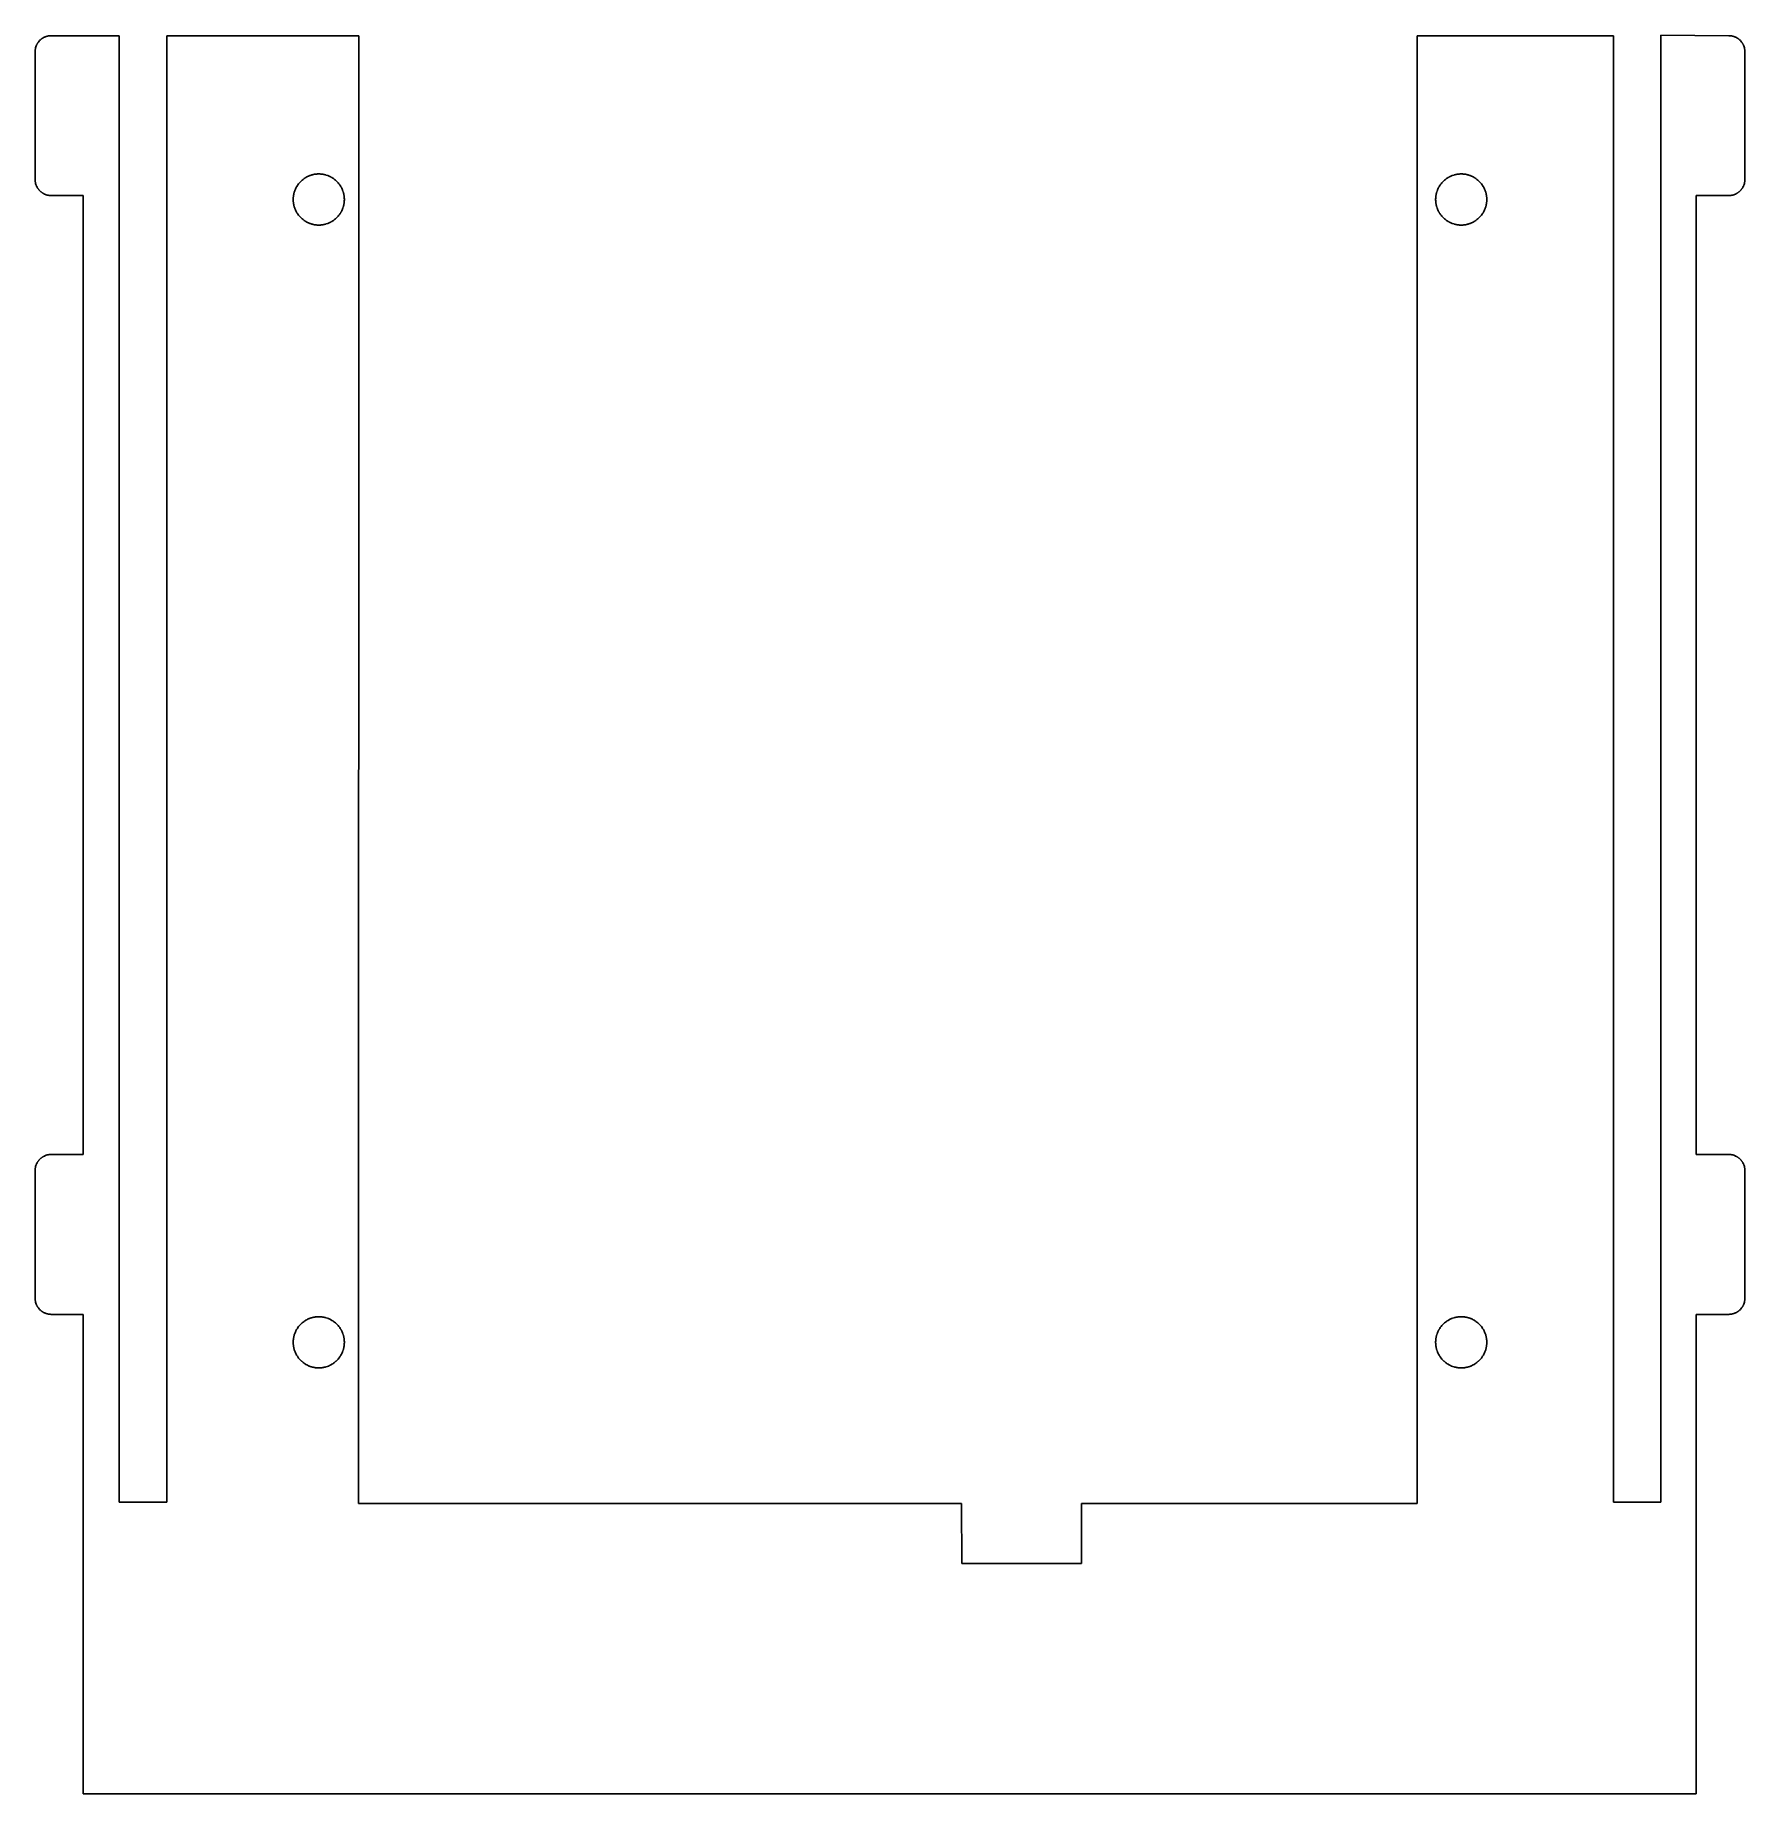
# Model space of a CAD drawing. Header units: metres. Extents: x -3 to 104, y 0 to 110.
import ezdxf

# ---------------------------------------------------------------- set-up
doc = ezdxf.new("R2010")
doc.units = ezdxf.units.M

msp = doc.modelspace()

# ---------------------------------------------------------------- linework, layer by layer
for p, q in [((103, 110), (98.75, 110.032)), ((98.75, 110.032), (98.75, 18.25)), ((-2.99902, 109.035), (-3, 109.018)), ((-3, 109.018), (-3, 100.982)), ((-2.99805, 109.069), (-2.99902, 109.053)), ((-2.99902, 109.053), (-2.99902, 109.035)), ((-2.99023, 109.14), (-2.99805, 109.069)), ((-2.9873, 109.156), (-2.99023, 109.14)), ((-2.98438, 109.174), (-2.9873, 109.156)), ((-2.98145, 109.19), (-2.98438, 109.174)), ((-2.97852, 109.208), (-2.98145, 109.19)), ((-2.97461, 109.225), (-2.97852, 109.208)), ((-2.9707, 109.242), (-2.97461, 109.225)), ((-2.95117, 109.309), (-2.9707, 109.242)), ((-2.93359, 109.358), (-2.95117, 109.309)), ((-2.92676, 109.375), (-2.93359, 109.358)), ((-2.9209, 109.391), (-2.92676, 109.375)), ((-2.91309, 109.406), (-2.9209, 109.391)), ((-2.90625, 109.423), (-2.91309, 109.406)), ((-2.88281, 109.47), (-2.90625, 109.423)), ((-2.875, 109.484), (-2.88281, 109.47)), ((-2.86621, 109.5), (-2.875, 109.484)), ((-2.85742, 109.515), (-2.86621, 109.5)), ((-2.84766, 109.53), (-2.85742, 109.515)), ((-2.83887, 109.545), (-2.84766, 109.53)), ((-2.8291, 109.56), (-2.83887, 109.545)), ((-2.81934, 109.573), (-2.8291, 109.56)), ((-2.80859, 109.588), (-2.81934, 109.573)), ((-2.79883, 109.602), (-2.80859, 109.588)), ((-2.77734, 109.629), (-2.79883, 109.602)), ((-2.76562, 109.643), (-2.77734, 109.629)), ((-2.75488, 109.656), (-2.76562, 109.643)), ((-2.71973, 109.694), (-2.75488, 109.656)), ((-2.69434, 109.72), (-2.71973, 109.694)), ((-2.65625, 109.755), (-2.69434, 109.72)), ((-2.64258, 109.766), (-2.65625, 109.755)), ((-2.62891, 109.777), (-2.64258, 109.766)), ((-2.60156, 109.799), (-2.62891, 109.777)), ((-2.58789, 109.809), (-2.60156, 109.799)), ((-2.57324, 109.819), (-2.58789, 109.809)), ((-2.55957, 109.829), (-2.57324, 109.819)), ((-2.54492, 109.839), (-2.55957, 109.829)), ((-2.53027, 109.848), (-2.54492, 109.839)), ((-2.51465, 109.857), (-2.53027, 109.848)), ((-2.5, 109.866), (-2.51465, 109.857)), ((-2.48438, 109.875), (-2.5, 109.866)), ((-2.46973, 109.883), (-2.48438, 109.875)), ((-2.42285, 109.906), (-2.46973, 109.883)), ((-2.40625, 109.913), (-2.42285, 109.906)), ((-2.39062, 109.921), (-2.40625, 109.913)), ((-2.375, 109.927), (-2.39062, 109.921)), ((-2.3584, 109.934), (-2.375, 109.927)), ((-2.30859, 109.951), (-2.3584, 109.934)), ((-2.24219, 109.971), (-2.30859, 109.951)), ((-2.22461, 109.975), (-2.24219, 109.971)), ((-2.20801, 109.979), (-2.22461, 109.975)), ((-2.19043, 109.981), (-2.20801, 109.979)), ((-2.17383, 109.984), (-2.19043, 109.981)), ((-2.15625, 109.987), (-2.17383, 109.984)), ((-2.13965, 109.99), (-2.15625, 109.987)), ((-2.06934, 109.998), (-2.13965, 109.99)), ((-2.05273, 109.999), (-2.06934, 109.998)), ((-2.03516, 109.999), (-2.05273, 109.999)), ((-2.01758, 110), (-2.03516, 109.999)), ((2.25, 110), (-2.01758, 110)), ((2.25, 18.25), (2.25, 110)), ((17.25, 110), (5.25, 110)), ((5.25, 110), (5.25, 18.25)), ((17.2354, 18.168), (17.25, 110)), ((83.5, 110), (83.4854, 18.168)), ((95.7842, 110), (83.5, 110)), ((95.7842, 18.25), (95.7842, 110)), ((103.018, 110), (103, 110)), ((103.035, 109.999), (103.018, 110)), ((103.053, 109.999), (103.035, 109.999)), ((103.069, 109.998), (103.053, 109.999)), ((103.14, 109.99), (103.069, 109.998)), ((103.156, 109.987), (103.14, 109.99)), ((103.174, 109.984), (103.156, 109.987)), ((103.19, 109.981), (103.174, 109.984)), ((103.208, 109.979), (103.19, 109.981)), ((103.225, 109.975), (103.208, 109.979)), ((103.242, 109.971), (103.225, 109.975)), ((103.309, 109.951), (103.242, 109.971)), ((103.358, 109.934), (103.309, 109.951)), ((103.375, 109.927), (103.358, 109.934)), ((103.391, 109.921), (103.375, 109.927)), ((103.406, 109.913), (103.391, 109.921)), ((103.423, 109.906), (103.406, 109.913)), ((103.47, 109.883), (103.423, 109.906)), ((103.484, 109.875), (103.47, 109.883)), ((103.5, 109.866), (103.484, 109.875)), ((103.515, 109.857), (103.5, 109.866)), ((103.53, 109.848), (103.515, 109.857)), ((103.545, 109.839), (103.53, 109.848)), ((103.56, 109.829), (103.545, 109.839)), ((103.573, 109.819), (103.56, 109.829)), ((103.588, 109.809), (103.573, 109.819)), ((103.602, 109.799), (103.588, 109.809)), ((103.629, 109.777), (103.602, 109.799)), ((103.643, 109.766), (103.629, 109.777)), ((103.656, 109.755), (103.643, 109.766)), ((103.694, 109.72), (103.656, 109.755)), ((103.72, 109.694), (103.694, 109.72)), ((103.755, 109.656), (103.72, 109.694)), ((103.766, 109.643), (103.755, 109.656)), ((103.777, 109.629), (103.766, 109.643)), ((103.799, 109.602), (103.777, 109.629)), ((103.809, 109.588), (103.799, 109.602)), ((103.819, 109.573), (103.809, 109.588)), ((103.829, 109.56), (103.819, 109.573)), ((103.839, 109.545), (103.829, 109.56)), ((103.848, 109.53), (103.839, 109.545)), ((103.857, 109.515), (103.848, 109.53)), ((103.866, 109.5), (103.857, 109.515)), ((103.875, 109.484), (103.866, 109.5)), ((103.883, 109.47), (103.875, 109.484)), ((103.906, 109.423), (103.883, 109.47)), ((103.913, 109.406), (103.906, 109.423)), ((103.921, 109.391), (103.913, 109.406)), ((103.927, 109.375), (103.921, 109.391)), ((103.934, 109.358), (103.927, 109.375)), ((103.951, 109.309), (103.934, 109.358)), ((103.971, 109.242), (103.951, 109.309)), ((103.975, 109.225), (103.971, 109.242)), ((103.979, 109.208), (103.975, 109.225)), ((103.981, 109.19), (103.979, 109.208)), ((103.984, 109.174), (103.981, 109.19)), ((103.987, 109.156), (103.984, 109.174)), ((103.99, 109.14), (103.987, 109.156)), ((103.998, 109.069), (103.99, 109.14)), ((103.999, 109.053), (103.998, 109.069)), ((103.999, 109.035), (103.999, 109.053)), ((104, 109.018), (103.999, 109.035)), ((104, 100.982), (104, 109.018)), ((14.0996, 101.212), (14.1504, 101.233)), ((14.1504, 101.233), (14.1768, 101.244)), ((14.1768, 101.244), (14.2031, 101.254)), ((14.2031, 101.254), (14.2822, 101.28)), ((14.2822, 101.28), (14.3086, 101.288)), ((14.3086, 101.288), (14.3359, 101.296)), ((14.3359, 101.296), (14.3633, 101.303)), ((14.3633, 101.303), (14.3896, 101.309)), ((14.3896, 101.309), (14.417, 101.315)), ((14.417, 101.315), (14.4443, 101.32)), ((14.4443, 101.32), (14.4717, 101.326)), ((14.4717, 101.326), (14.5, 101.33)), ((14.5, 101.33), (14.5547, 101.338)), ((14.5547, 101.338), (14.583, 101.341)), ((14.583, 101.341), (14.6104, 101.344)), ((14.6104, 101.344), (14.6387, 101.346)), ((14.6387, 101.346), (14.666, 101.348)), ((14.666, 101.348), (14.7217, 101.35)), ((14.7217, 101.35), (14.7783, 101.35)), ((14.7783, 101.35), (14.834, 101.348)), ((14.834, 101.348), (14.8613, 101.346)), ((14.8613, 101.346), (14.8896, 101.344)), ((14.8896, 101.344), (14.917, 101.341)), ((14.917, 101.341), (14.9453, 101.338)), ((14.9453, 101.338), (15, 101.33)), ((15, 101.33), (15.0283, 101.326)), ((15.0283, 101.326), (15.0557, 101.32)), ((15.0557, 101.32), (15.083, 101.315)), ((15.083, 101.315), (15.1104, 101.309)), ((15.1104, 101.309), (15.1367, 101.303)), ((15.1367, 101.303), (15.1641, 101.296)), ((15.1641, 101.296), (15.1914, 101.288)), ((15.1914, 101.288), (15.2178, 101.28)), ((15.2178, 101.28), (15.2969, 101.254)), ((15.2969, 101.254), (15.3232, 101.244)), ((15.3232, 101.244), (15.3496, 101.233)), ((15.3496, 101.233), (15.4004, 101.212)), ((85.5996, 101.212), (85.6504, 101.233)), ((85.6504, 101.233), (85.6768, 101.244)), ((85.6768, 101.244), (85.7031, 101.254)), ((85.7031, 101.254), (85.7822, 101.28)), ((85.7822, 101.28), (85.8086, 101.288)), ((85.8086, 101.288), (85.8359, 101.296)), ((85.8359, 101.296), (85.8633, 101.303)), ((85.8633, 101.303), (85.8896, 101.309)), ((85.8896, 101.309), (85.917, 101.315)), ((85.917, 101.315), (85.9443, 101.32)), ((85.9443, 101.32), (85.9717, 101.326)), ((85.9717, 101.326), (86, 101.33)), ((86, 101.33), (86.0547, 101.338)), ((86.0547, 101.338), (86.083, 101.341)), ((86.083, 101.341), (86.1104, 101.344)), ((86.1104, 101.344), (86.1387, 101.346)), ((86.1387, 101.346), (86.166, 101.348)), ((86.166, 101.348), (86.2217, 101.35)), ((86.2217, 101.35), (86.2783, 101.35)), ((86.2783, 101.35), (86.334, 101.348)), ((86.334, 101.348), (86.3613, 101.346)), ((86.3613, 101.346), (86.3896, 101.344)), ((86.3896, 101.344), (86.417, 101.341)), ((86.417, 101.341), (86.4453, 101.338)), ((86.4453, 101.338), (86.5, 101.33)), ((86.5, 101.33), (86.5283, 101.326)), ((86.5283, 101.326), (86.5557, 101.32)), ((86.5557, 101.32), (86.583, 101.315)), ((86.583, 101.315), (86.6104, 101.309)), ((86.6104, 101.309), (86.6367, 101.303)), ((86.6367, 101.303), (86.6641, 101.296)), ((86.6641, 101.296), (86.6914, 101.288)), ((86.6914, 101.288), (86.7178, 101.28)), ((86.7178, 101.28), (86.7969, 101.254)), ((86.7969, 101.254), (86.8232, 101.244)), ((86.8232, 101.244), (86.8496, 101.233)), ((86.8496, 101.233), (86.9004, 101.212)), ((-3, 100.982), (-2.99902, 100.965)), ((-2.99902, 100.965), (-2.99902, 100.947)), ((-2.99902, 100.947), (-2.99805, 100.931)), ((-2.99805, 100.931), (-2.99023, 100.86)), ((-2.99023, 100.86), (-2.9873, 100.844)), ((-2.9873, 100.844), (-2.98438, 100.826)), ((-2.98438, 100.826), (-2.98145, 100.81)), ((-2.98145, 100.81), (-2.97852, 100.792)), ((-2.97852, 100.792), (-2.97461, 100.775)), ((-2.97461, 100.775), (-2.9707, 100.758)), ((-2.9707, 100.758), (-2.95117, 100.691)), ((-2.95117, 100.691), (-2.93359, 100.642)), ((-2.93359, 100.642), (-2.92676, 100.625)), ((-2.92676, 100.625), (-2.9209, 100.609)), ((-2.9209, 100.609), (-2.91309, 100.594)), ((-2.91309, 100.594), (-2.90625, 100.577)), ((-2.90625, 100.577), (-2.88281, 100.53)), ((-2.88281, 100.53), (-2.875, 100.516)), ((-2.875, 100.516), (-2.86621, 100.5)), ((-2.86621, 100.5), (-2.85742, 100.485)), ((-2.85742, 100.485), (-2.84766, 100.47)), ((-2.84766, 100.47), (-2.83887, 100.455)), ((-2.83887, 100.455), (-2.8291, 100.44)), ((-2.8291, 100.44), (-2.81934, 100.427)), ((-2.81934, 100.427), (-2.80859, 100.412)), ((-2.80859, 100.412), (-2.79883, 100.398)), ((-2.79883, 100.398), (-2.77734, 100.371)), ((-2.77734, 100.371), (-2.76562, 100.357)), ((-2.76562, 100.357), (-2.75488, 100.344)), ((-2.75488, 100.344), (-2.71973, 100.306)), ((-2.71973, 100.306), (-2.69434, 100.28)), ((-2.69434, 100.28), (-2.65625, 100.245)), ((-2.65625, 100.245), (-2.64258, 100.234)), ((-2.64258, 100.234), (-2.62891, 100.223)), ((-2.62891, 100.223), (-2.60156, 100.201)), ((-2.60156, 100.201), (-2.58789, 100.191)), ((-2.58789, 100.191), (-2.57324, 100.181)), ((-2.57324, 100.181), (-2.55957, 100.171)), ((-2.55957, 100.171), (-2.54492, 100.161)), ((-2.54492, 100.161), (-2.53027, 100.152)), ((-2.53027, 100.152), (-2.51465, 100.143)), ((-2.51465, 100.143), (-2.5, 100.134)), ((-2.5, 100.134), (-2.48438, 100.125)), ((13.1914, 100.11), (13.1973, 100.137)), ((13.1973, 100.137), (13.2041, 100.164)), ((13.2041, 100.164), (13.2119, 100.191)), ((13.2119, 100.191), (13.2197, 100.218)), ((13.2197, 100.218), (13.2461, 100.297)), ((13.2461, 100.297), (13.2559, 100.323)), ((13.2559, 100.323), (13.2666, 100.35)), ((13.2666, 100.35), (13.2881, 100.4)), ((13.2881, 100.4), (13.3115, 100.451)), ((13.3115, 100.451), (13.3242, 100.477)), ((13.3242, 100.477), (13.3369, 100.501)), ((13.3369, 100.501), (13.3643, 100.55)), ((13.3643, 100.55), (13.3789, 100.574)), ((13.3789, 100.574), (13.4082, 100.621)), ((13.4082, 100.621), (13.4395, 100.668)), ((13.4395, 100.668), (13.4893, 100.735)), ((13.4893, 100.735), (13.542, 100.8)), ((13.542, 100.8), (13.5605, 100.82)), ((13.5605, 100.82), (13.5801, 100.841)), ((13.5801, 100.841), (13.5986, 100.861)), ((13.5986, 100.861), (13.6182, 100.882)), ((13.6182, 100.882), (13.6387, 100.901)), ((13.6387, 100.901), (13.6592, 100.92)), ((13.6592, 100.92), (13.6797, 100.939)), ((13.6797, 100.939), (13.7002, 100.958)), ((13.7002, 100.958), (13.7646, 101.011)), ((13.7646, 101.011), (13.832, 101.061)), ((13.832, 101.061), (13.8789, 101.092)), ((13.8789, 101.092), (13.9258, 101.121)), ((13.9258, 101.121), (13.9502, 101.136)), ((13.9502, 101.136), (13.999, 101.163)), ((13.999, 101.163), (14.0234, 101.176)), ((14.0234, 101.176), (14.0488, 101.188)), ((14.0488, 101.188), (14.0996, 101.212)), ((15.4004, 101.212), (15.4512, 101.188)), ((15.4512, 101.188), (15.4766, 101.176)), ((15.4766, 101.176), (15.501, 101.163)), ((15.501, 101.163), (15.5498, 101.136)), ((15.5498, 101.136), (15.5742, 101.121)), ((15.5742, 101.121), (15.6211, 101.092)), ((15.6211, 101.092), (15.668, 101.061)), ((15.668, 101.061), (15.7354, 101.011)), ((15.7354, 101.011), (15.7998, 100.958)), ((15.7998, 100.958), (15.8203, 100.939)), ((15.8203, 100.939), (15.8408, 100.92)), ((15.8408, 100.92), (15.8613, 100.901)), ((15.8613, 100.901), (15.8818, 100.882)), ((15.8818, 100.882), (15.9014, 100.861)), ((15.9014, 100.861), (15.9199, 100.841)), ((15.9199, 100.841), (15.9395, 100.82)), ((15.9395, 100.82), (15.958, 100.8)), ((15.958, 100.8), (16.0107, 100.735)), ((16.0107, 100.735), (16.0605, 100.668)), ((16.0605, 100.668), (16.0918, 100.621)), ((16.0918, 100.621), (16.1211, 100.574)), ((16.1211, 100.574), (16.1357, 100.55)), ((16.1357, 100.55), (16.1631, 100.501)), ((16.1631, 100.501), (16.1758, 100.477)), ((16.1758, 100.477), (16.1885, 100.451)), ((16.1885, 100.451), (16.2119, 100.4)), ((16.2119, 100.4), (16.2334, 100.35)), ((16.2334, 100.35), (16.2441, 100.323)), ((16.2441, 100.323), (16.2539, 100.297)), ((16.2539, 100.297), (16.2803, 100.218)), ((16.2803, 100.218), (16.2881, 100.191)), ((16.2881, 100.191), (16.2959, 100.164)), ((16.2959, 100.164), (16.3027, 100.137)), ((16.3027, 100.137), (16.3086, 100.11)), ((84.6914, 100.11), (84.6973, 100.137)), ((84.6973, 100.137), (84.7041, 100.164)), ((84.7041, 100.164), (84.7119, 100.191)), ((84.7119, 100.191), (84.7197, 100.218)), ((84.7197, 100.218), (84.7461, 100.297)), ((84.7461, 100.297), (84.7559, 100.323)), ((84.7559, 100.323), (84.7666, 100.35)), ((84.7666, 100.35), (84.7881, 100.4)), ((84.7881, 100.4), (84.8115, 100.451)), ((84.8115, 100.451), (84.8242, 100.477)), ((84.8242, 100.477), (84.8369, 100.501)), ((84.8369, 100.501), (84.8643, 100.55)), ((84.8643, 100.55), (84.8789, 100.574)), ((84.8789, 100.574), (84.9082, 100.621)), ((84.9082, 100.621), (84.9395, 100.668)), ((84.9395, 100.668), (84.9893, 100.735)), ((84.9893, 100.735), (85.042, 100.8)), ((85.042, 100.8), (85.0605, 100.82)), ((85.0605, 100.82), (85.0801, 100.841)), ((85.0801, 100.841), (85.0986, 100.861)), ((85.0986, 100.861), (85.1182, 100.882)), ((85.1182, 100.882), (85.1387, 100.901)), ((85.1387, 100.901), (85.1592, 100.92)), ((85.1592, 100.92), (85.1797, 100.939)), ((85.1797, 100.939), (85.2002, 100.958)), ((85.2002, 100.958), (85.2646, 101.011)), ((85.2646, 101.011), (85.332, 101.061)), ((85.332, 101.061), (85.3789, 101.092)), ((85.3789, 101.092), (85.4258, 101.121)), ((85.4258, 101.121), (85.4502, 101.136)), ((85.4502, 101.136), (85.499, 101.163)), ((85.499, 101.163), (85.5234, 101.176)), ((85.5234, 101.176), (85.5488, 101.188)), ((85.5488, 101.188), (85.5996, 101.212)), ((86.9004, 101.212), (86.9512, 101.188)), ((86.9512, 101.188), (86.9766, 101.176)), ((86.9766, 101.176), (87.001, 101.163)), ((87.001, 101.163), (87.0498, 101.136)), ((87.0498, 101.136), (87.0742, 101.121)), ((87.0742, 101.121), (87.1211, 101.092)), ((87.1211, 101.092), (87.168, 101.061)), ((87.168, 101.061), (87.2354, 101.011)), ((87.2354, 101.011), (87.2998, 100.958)), ((87.2998, 100.958), (87.3203, 100.939)), ((87.3203, 100.939), (87.3408, 100.92)), ((87.3408, 100.92), (87.3613, 100.901)), ((87.3613, 100.901), (87.3818, 100.882)), ((87.3818, 100.882), (87.4014, 100.861)), ((87.4014, 100.861), (87.4199, 100.841)), ((87.4199, 100.841), (87.4395, 100.82)), ((87.4395, 100.82), (87.458, 100.8)), ((87.458, 100.8), (87.5107, 100.735)), ((87.5107, 100.735), (87.5605, 100.668)), ((87.5605, 100.668), (87.5918, 100.621)), ((87.5918, 100.621), (87.6211, 100.574)), ((87.6211, 100.574), (87.6357, 100.55)), ((87.6357, 100.55), (87.6631, 100.501)), ((87.6631, 100.501), (87.6758, 100.477)), ((87.6758, 100.477), (87.6885, 100.451)), ((87.6885, 100.451), (87.7119, 100.4)), ((87.7119, 100.4), (87.7334, 100.35)), ((87.7334, 100.35), (87.7441, 100.323)), ((87.7441, 100.323), (87.7539, 100.297)), ((87.7539, 100.297), (87.7803, 100.218)), ((87.7803, 100.218), (87.7881, 100.191)), ((87.7881, 100.191), (87.7959, 100.164)), ((87.7959, 100.164), (87.8027, 100.137)), ((87.8027, 100.137), (87.8086, 100.11)), ((103.484, 100.125), (103.5, 100.134)), ((103.5, 100.134), (103.515, 100.143)), ((103.515, 100.143), (103.53, 100.152)), ((103.53, 100.152), (103.545, 100.161)), ((103.545, 100.161), (103.56, 100.171)), ((103.56, 100.171), (103.573, 100.181)), ((103.573, 100.181), (103.588, 100.191)), ((103.588, 100.191), (103.602, 100.201)), ((103.602, 100.201), (103.629, 100.223)), ((103.629, 100.223), (103.643, 100.234)), ((103.643, 100.234), (103.656, 100.245)), ((103.656, 100.245), (103.694, 100.28)), ((103.694, 100.28), (103.72, 100.306)), ((103.72, 100.306), (103.755, 100.344)), ((103.755, 100.344), (103.766, 100.357)), ((103.766, 100.357), (103.777, 100.371)), ((103.777, 100.371), (103.799, 100.398)), ((103.799, 100.398), (103.809, 100.412)), ((103.809, 100.412), (103.819, 100.427)), ((103.819, 100.427), (103.829, 100.44)), ((103.829, 100.44), (103.839, 100.455)), ((103.839, 100.455), (103.848, 100.47)), ((103.848, 100.47), (103.857, 100.485)), ((103.857, 100.485), (103.866, 100.5)), ((103.866, 100.5), (103.875, 100.516)), ((103.875, 100.516), (103.883, 100.53)), ((103.883, 100.53), (103.906, 100.577)), ((103.906, 100.577), (103.913, 100.594)), ((103.913, 100.594), (103.921, 100.609)), ((103.921, 100.609), (103.927, 100.625)), ((103.927, 100.625), (103.934, 100.642)), ((103.934, 100.642), (103.951, 100.691)), ((103.951, 100.691), (103.971, 100.758)), ((103.971, 100.758), (103.975, 100.775)), ((103.975, 100.775), (103.979, 100.792)), ((103.979, 100.792), (103.981, 100.81)), ((103.981, 100.81), (103.984, 100.826)), ((103.984, 100.826), (103.987, 100.844)), ((103.987, 100.844), (103.99, 100.86)), ((103.99, 100.86), (103.998, 100.931)), ((103.998, 100.931), (103.999, 100.947)), ((103.999, 100.965), (104, 100.982)), ((103.999, 100.947), (103.999, 100.965)), ((-2.48438, 100.125), (-2.46973, 100.117)), ((-2.46973, 100.117), (-2.42285, 100.094)), ((-2.42285, 100.094), (-2.40625, 100.087)), ((-2.40625, 100.087), (-2.39062, 100.079)), ((-2.39062, 100.079), (-2.375, 100.073)), ((-2.375, 100.073), (-2.3584, 100.066)), ((-2.3584, 100.066), (-2.30859, 100.049)), ((-2.30859, 100.049), (-2.24219, 100.029)), ((-2.24219, 100.029), (-2.22461, 100.025)), ((-2.22461, 100.025), (-2.20801, 100.021)), ((-2.20801, 100.021), (-2.19043, 100.019)), ((-2.19043, 100.019), (-2.17383, 100.016)), ((-2.17383, 100.016), (-2.15625, 100.013)), ((-2.15625, 100.013), (-2.13965, 100.01)), ((-2.13965, 100.01), (-2.06934, 100.002)), ((-2.06934, 100.002), (-2.05273, 100.001)), ((-2.05273, 100.001), (-2.03516, 100.001)), ((-2.03516, 100.001), (-2.01758, 100)), ((-2.01758, 100), (0, 100)), ((0, 100), (0, 40)), ((13.1504, 99.7783), (13.1523, 99.834)), ((13.1504, 99.7217), (13.1504, 99.7783)), ((13.1523, 99.666), (13.1504, 99.7217)), ((13.1523, 99.834), (13.1543, 99.8613)), ((13.1543, 99.6387), (13.1523, 99.666)), ((13.1543, 99.8613), (13.1562, 99.8896)), ((13.1562, 99.6104), (13.1543, 99.6387)), ((13.1562, 99.8896), (13.1592, 99.917)), ((13.1592, 99.583), (13.1562, 99.6104)), ((13.1592, 99.917), (13.1621, 99.9453)), ((13.1621, 99.5547), (13.1592, 99.583)), ((13.1621, 99.9453), (13.1699, 100)), ((13.1699, 99.5), (13.1621, 99.5547)), ((13.1699, 100), (13.1738, 100.028)), ((13.1738, 99.4717), (13.1699, 99.5)), ((13.1738, 100.028), (13.1797, 100.056)), ((13.1797, 99.4443), (13.1738, 99.4717)), ((13.1797, 100.056), (13.1846, 100.083)), ((13.1846, 99.417), (13.1797, 99.4443)), ((13.1846, 100.083), (13.1914, 100.11)), ((13.1914, 99.3896), (13.1846, 99.417)), ((13.1973, 99.3633), (13.1914, 99.3896)), ((13.2041, 99.3359), (13.1973, 99.3633)), ((13.2119, 99.3086), (13.2041, 99.3359)), ((13.2197, 99.2822), (13.2119, 99.3086)), ((13.2461, 99.2031), (13.2197, 99.2822)), ((13.2559, 99.1768), (13.2461, 99.2031)), ((13.2666, 99.1504), (13.2559, 99.1768)), ((13.2881, 99.0996), (13.2666, 99.1504)), ((13.3115, 99.0488), (13.2881, 99.0996)), ((13.3242, 99.0234), (13.3115, 99.0488)), ((16.1885, 99.0488), (16.1758, 99.0234)), ((16.2119, 99.0996), (16.1885, 99.0488)), ((16.2334, 99.1504), (16.2119, 99.0996)), ((16.2441, 99.1768), (16.2334, 99.1504)), ((16.2539, 99.2031), (16.2441, 99.1768)), ((16.2803, 99.2822), (16.2539, 99.2031)), ((16.2881, 99.3086), (16.2803, 99.2822)), ((16.2959, 99.3359), (16.2881, 99.3086)), ((16.3027, 99.3633), (16.2959, 99.3359)), ((16.3086, 99.3896), (16.3027, 99.3633)), ((16.3086, 100.11), (16.3154, 100.083)), ((16.3154, 99.417), (16.3086, 99.3896)), ((16.3154, 100.083), (16.3203, 100.056)), ((16.3203, 99.4443), (16.3154, 99.417)), ((16.3203, 100.056), (16.3262, 100.028)), ((16.3262, 99.4717), (16.3203, 99.4443)), ((16.3262, 100.028), (16.3301, 100)), ((16.3301, 99.5), (16.3262, 99.4717)), ((16.3301, 100), (16.3379, 99.9453)), ((16.3379, 99.5547), (16.3301, 99.5)), ((16.3379, 99.9453), (16.3408, 99.917)), ((16.3408, 99.583), (16.3379, 99.5547)), ((16.3408, 99.917), (16.3438, 99.8896)), ((16.3438, 99.6104), (16.3408, 99.583)), ((16.3438, 99.8896), (16.3457, 99.8613)), ((16.3457, 99.6387), (16.3438, 99.6104)), ((16.3457, 99.8613), (16.3477, 99.834)), ((16.3477, 99.666), (16.3457, 99.6387)), ((16.3477, 99.834), (16.3496, 99.7783)), ((16.3496, 99.7217), (16.3477, 99.666)), ((16.3496, 99.7783), (16.3496, 99.7217)), ((84.6504, 99.7783), (84.6523, 99.834)), ((84.6504, 99.7217), (84.6504, 99.7783)), ((84.6523, 99.666), (84.6504, 99.7217)), ((84.6523, 99.834), (84.6543, 99.8613)), ((84.6543, 99.6387), (84.6523, 99.666)), ((84.6543, 99.8613), (84.6562, 99.8896)), ((84.6562, 99.6104), (84.6543, 99.6387)), ((84.6562, 99.8896), (84.6592, 99.917)), ((84.6592, 99.583), (84.6562, 99.6104)), ((84.6592, 99.917), (84.6621, 99.9453)), ((84.6621, 99.5547), (84.6592, 99.583)), ((84.6621, 99.9453), (84.6699, 100)), ((84.6699, 99.5), (84.6621, 99.5547)), ((84.6699, 100), (84.6738, 100.028)), ((84.6738, 99.4717), (84.6699, 99.5)), ((84.6738, 100.028), (84.6797, 100.056)), ((84.6797, 99.4443), (84.6738, 99.4717)), ((84.6797, 100.056), (84.6846, 100.083)), ((84.6846, 99.417), (84.6797, 99.4443)), ((84.6846, 100.083), (84.6914, 100.11)), ((84.6914, 99.3896), (84.6846, 99.417)), ((84.6973, 99.3633), (84.6914, 99.3896)), ((84.7041, 99.3359), (84.6973, 99.3633)), ((84.7119, 99.3086), (84.7041, 99.3359)), ((84.7197, 99.2822), (84.7119, 99.3086)), ((84.7461, 99.2031), (84.7197, 99.2822)), ((84.7559, 99.1768), (84.7461, 99.2031)), ((84.7666, 99.1504), (84.7559, 99.1768)), ((84.7881, 99.0996), (84.7666, 99.1504)), ((84.8115, 99.0488), (84.7881, 99.0996)), ((84.8242, 99.0234), (84.8115, 99.0488)), ((87.6885, 99.0488), (87.6758, 99.0234)), ((87.7119, 99.0996), (87.6885, 99.0488)), ((87.7334, 99.1504), (87.7119, 99.0996)), ((87.7441, 99.1768), (87.7334, 99.1504)), ((87.7539, 99.2031), (87.7441, 99.1768)), ((87.7803, 99.2822), (87.7539, 99.2031)), ((87.7881, 99.3086), (87.7803, 99.2822)), ((87.7959, 99.3359), (87.7881, 99.3086)), ((87.8027, 99.3633), (87.7959, 99.3359)), ((87.8086, 99.3896), (87.8027, 99.3633)), ((87.8086, 100.11), (87.8154, 100.083)), ((87.8154, 99.417), (87.8086, 99.3896)), ((87.8154, 100.083), (87.8203, 100.056)), ((87.8203, 99.4443), (87.8154, 99.417)), ((87.8203, 100.056), (87.8262, 100.028)), ((87.8262, 99.4717), (87.8203, 99.4443)), ((87.8262, 100.028), (87.8301, 100)), ((87.8301, 99.5), (87.8262, 99.4717)), ((87.8301, 100), (87.8379, 99.9453)), ((87.8379, 99.5547), (87.8301, 99.5)), ((87.8379, 99.9453), (87.8408, 99.917)), ((87.8408, 99.583), (87.8379, 99.5547)), ((87.8408, 99.917), (87.8438, 99.8896)), ((87.8438, 99.6104), (87.8408, 99.583)), ((87.8438, 99.8896), (87.8457, 99.8613)), ((87.8457, 99.6387), (87.8438, 99.6104)), ((87.8457, 99.8613), (87.8477, 99.834)), ((87.8477, 99.666), (87.8457, 99.6387)), ((87.8477, 99.834), (87.8496, 99.7783)), ((87.8496, 99.7217), (87.8477, 99.666)), ((87.8496, 99.7783), (87.8496, 99.7217)), ((100.95, 40), (100.95, 100)), ((100.95, 100), (103.018, 100)), ((103.018, 100), (103.035, 100.001)), ((103.035, 100.001), (103.053, 100.001)), ((103.053, 100.001), (103.069, 100.002)), ((103.069, 100.002), (103.14, 100.01)), ((103.14, 100.01), (103.156, 100.013)), ((103.156, 100.013), (103.174, 100.016)), ((103.174, 100.016), (103.19, 100.019)), ((103.19, 100.019), (103.208, 100.021)), ((103.208, 100.021), (103.225, 100.025)), ((103.225, 100.025), (103.242, 100.029)), ((103.242, 100.029), (103.309, 100.049)), ((103.309, 100.049), (103.358, 100.066)), ((103.358, 100.066), (103.375, 100.073)), ((103.375, 100.073), (103.391, 100.079)), ((103.391, 100.079), (103.406, 100.087)), ((103.406, 100.087), (103.423, 100.094)), ((103.423, 100.094), (103.47, 100.117)), ((103.47, 100.117), (103.484, 100.125)), ((13.3369, 98.999), (13.3242, 99.0234)), ((13.3643, 98.9502), (13.3369, 98.999)), ((13.3789, 98.9258), (13.3643, 98.9502)), ((13.4082, 98.8789), (13.3789, 98.9258)), ((13.4395, 98.832), (13.4082, 98.8789)), ((13.4893, 98.7646), (13.4395, 98.832)), ((13.542, 98.7002), (13.4893, 98.7646)), ((13.5605, 98.6797), (13.542, 98.7002)), ((13.5801, 98.6592), (13.5605, 98.6797)), ((13.5986, 98.6387), (13.5801, 98.6592)), ((13.6182, 98.6182), (13.5986, 98.6387)), ((13.6387, 98.5986), (13.6182, 98.6182)), ((13.6592, 98.5801), (13.6387, 98.5986)), ((13.6797, 98.5605), (13.6592, 98.5801)), ((13.7002, 98.542), (13.6797, 98.5605)), ((13.7646, 98.4893), (13.7002, 98.542)), ((13.832, 98.4395), (13.7646, 98.4893)), ((13.8789, 98.4082), (13.832, 98.4395)), ((13.9258, 98.3789), (13.8789, 98.4082)), ((13.9502, 98.3643), (13.9258, 98.3789)), ((13.999, 98.3369), (13.9502, 98.3643)), ((14.0234, 98.3242), (13.999, 98.3369)), ((14.0488, 98.3115), (14.0234, 98.3242)), ((14.0996, 98.2881), (14.0488, 98.3115)), ((14.1504, 98.2666), (14.0996, 98.2881)), ((14.1768, 98.2559), (14.1504, 98.2666)), ((14.2031, 98.2461), (14.1768, 98.2559)), ((14.2822, 98.2197), (14.2031, 98.2461)), ((14.3086, 98.2119), (14.2822, 98.2197)), ((14.3359, 98.2041), (14.3086, 98.2119)), ((14.3633, 98.1973), (14.3359, 98.2041)), ((14.3896, 98.1914), (14.3633, 98.1973)), ((14.417, 98.1846), (14.3896, 98.1914)), ((14.4443, 98.1797), (14.417, 98.1846)), ((14.4717, 98.1738), (14.4443, 98.1797)), ((14.5, 98.1699), (14.4717, 98.1738)), ((14.5547, 98.1621), (14.5, 98.1699)), ((14.583, 98.1592), (14.5547, 98.1621)), ((14.6104, 98.1562), (14.583, 98.1592)), ((14.6387, 98.1543), (14.6104, 98.1562)), ((14.666, 98.1523), (14.6387, 98.1543)), ((14.7217, 98.1504), (14.666, 98.1523)), ((14.7783, 98.1504), (14.7217, 98.1504)), ((14.834, 98.1523), (14.7783, 98.1504)), ((14.8613, 98.1543), (14.834, 98.1523)), ((14.8896, 98.1562), (14.8613, 98.1543)), ((14.917, 98.1592), (14.8896, 98.1562)), ((14.9453, 98.1621), (14.917, 98.1592)), ((15, 98.1699), (14.9453, 98.1621)), ((15.0283, 98.1738), (15, 98.1699)), ((15.0557, 98.1797), (15.0283, 98.1738)), ((15.083, 98.1846), (15.0557, 98.1797)), ((15.1104, 98.1914), (15.083, 98.1846)), ((15.1367, 98.1973), (15.1104, 98.1914)), ((15.1641, 98.2041), (15.1367, 98.1973)), ((15.1914, 98.2119), (15.1641, 98.2041)), ((15.2178, 98.2197), (15.1914, 98.2119)), ((15.2969, 98.2461), (15.2178, 98.2197)), ((15.3232, 98.2559), (15.2969, 98.2461)), ((15.3496, 98.2666), (15.3232, 98.2559)), ((15.4004, 98.2881), (15.3496, 98.2666)), ((15.4512, 98.3115), (15.4004, 98.2881)), ((15.4766, 98.3242), (15.4512, 98.3115)), ((15.501, 98.3369), (15.4766, 98.3242)), ((15.5498, 98.3643), (15.501, 98.3369)), ((15.5742, 98.3789), (15.5498, 98.3643)), ((15.6211, 98.4082), (15.5742, 98.3789)), ((15.668, 98.4395), (15.6211, 98.4082)), ((15.7354, 98.4893), (15.668, 98.4395)), ((15.7998, 98.542), (15.7354, 98.4893)), ((15.8203, 98.5605), (15.7998, 98.542)), ((15.8408, 98.5801), (15.8203, 98.5605)), ((15.8613, 98.5986), (15.8408, 98.5801)), ((15.8818, 98.6182), (15.8613, 98.5986)), ((15.9014, 98.6387), (15.8818, 98.6182)), ((15.9199, 98.6592), (15.9014, 98.6387)), ((15.9395, 98.6797), (15.9199, 98.6592)), ((15.958, 98.7002), (15.9395, 98.6797)), ((16.0107, 98.7646), (15.958, 98.7002)), ((16.0605, 98.832), (16.0107, 98.7646)), ((16.0918, 98.8789), (16.0605, 98.832)), ((16.1211, 98.9258), (16.0918, 98.8789)), ((16.1357, 98.9502), (16.1211, 98.9258)), ((16.1631, 98.999), (16.1357, 98.9502)), ((16.1758, 99.0234), (16.1631, 98.999)), ((84.8369, 98.999), (84.8242, 99.0234)), ((84.8643, 98.9502), (84.8369, 98.999)), ((84.8789, 98.9258), (84.8643, 98.9502)), ((84.9082, 98.8789), (84.8789, 98.9258)), ((84.9395, 98.832), (84.9082, 98.8789)), ((84.9893, 98.7646), (84.9395, 98.832)), ((85.042, 98.7002), (84.9893, 98.7646)), ((85.0605, 98.6797), (85.042, 98.7002)), ((85.0801, 98.6592), (85.0605, 98.6797)), ((85.0986, 98.6387), (85.0801, 98.6592)), ((85.1182, 98.6182), (85.0986, 98.6387)), ((85.1387, 98.5986), (85.1182, 98.6182)), ((85.1592, 98.5801), (85.1387, 98.5986)), ((85.1797, 98.5605), (85.1592, 98.5801)), ((85.2002, 98.542), (85.1797, 98.5605)), ((85.2646, 98.4893), (85.2002, 98.542)), ((85.332, 98.4395), (85.2646, 98.4893)), ((85.3789, 98.4082), (85.332, 98.4395)), ((85.4258, 98.3789), (85.3789, 98.4082)), ((85.4502, 98.3643), (85.4258, 98.3789)), ((85.499, 98.3369), (85.4502, 98.3643)), ((85.5234, 98.3242), (85.499, 98.3369)), ((85.5488, 98.3115), (85.5234, 98.3242)), ((85.5996, 98.2881), (85.5488, 98.3115)), ((85.6504, 98.2666), (85.5996, 98.2881)), ((85.6768, 98.2559), (85.6504, 98.2666)), ((85.7031, 98.2461), (85.6768, 98.2559)), ((85.7822, 98.2197), (85.7031, 98.2461)), ((85.8086, 98.2119), (85.7822, 98.2197)), ((85.8359, 98.2041), (85.8086, 98.2119)), ((85.8633, 98.1973), (85.8359, 98.2041)), ((85.8896, 98.1914), (85.8633, 98.1973)), ((85.917, 98.1846), (85.8896, 98.1914)), ((85.9443, 98.1797), (85.917, 98.1846)), ((85.9717, 98.1738), (85.9443, 98.1797)), ((86, 98.1699), (85.9717, 98.1738)), ((86.0547, 98.1621), (86, 98.1699)), ((86.083, 98.1592), (86.0547, 98.1621)), ((86.1104, 98.1562), (86.083, 98.1592)), ((86.1387, 98.1543), (86.1104, 98.1562)), ((86.166, 98.1523), (86.1387, 98.1543)), ((86.2217, 98.1504), (86.166, 98.1523)), ((86.2783, 98.1504), (86.2217, 98.1504)), ((86.334, 98.1523), (86.2783, 98.1504)), ((86.3613, 98.1543), (86.334, 98.1523)), ((86.3896, 98.1562), (86.3613, 98.1543)), ((86.417, 98.1592), (86.3896, 98.1562)), ((86.4453, 98.1621), (86.417, 98.1592)), ((86.5, 98.1699), (86.4453, 98.1621)), ((86.5283, 98.1738), (86.5, 98.1699)), ((86.5557, 98.1797), (86.5283, 98.1738)), ((86.583, 98.1846), (86.5557, 98.1797)), ((86.6104, 98.1914), (86.583, 98.1846)), ((86.6367, 98.1973), (86.6104, 98.1914)), ((86.6641, 98.2041), (86.6367, 98.1973)), ((86.6914, 98.2119), (86.6641, 98.2041)), ((86.7178, 98.2197), (86.6914, 98.2119)), ((86.7969, 98.2461), (86.7178, 98.2197)), ((86.8232, 98.2559), (86.7969, 98.2461)), ((86.8496, 98.2666), (86.8232, 98.2559)), ((86.9004, 98.2881), (86.8496, 98.2666)), ((86.9512, 98.3115), (86.9004, 98.2881)), ((86.9766, 98.3242), (86.9512, 98.3115)), ((87.001, 98.3369), (86.9766, 98.3242)), ((87.0498, 98.3643), (87.001, 98.3369)), ((87.0742, 98.3789), (87.0498, 98.3643)), ((87.1211, 98.4082), (87.0742, 98.3789)), ((87.168, 98.4395), (87.1211, 98.4082)), ((87.2354, 98.4893), (87.168, 98.4395)), ((87.2998, 98.542), (87.2354, 98.4893)), ((87.3203, 98.5605), (87.2998, 98.542)), ((87.3408, 98.5801), (87.3203, 98.5605)), ((87.3613, 98.5986), (87.3408, 98.5801)), ((87.3818, 98.6182), (87.3613, 98.5986)), ((87.4014, 98.6387), (87.3818, 98.6182)), ((87.4199, 98.6592), (87.4014, 98.6387)), ((87.4395, 98.6797), (87.4199, 98.6592)), ((87.458, 98.7002), (87.4395, 98.6797)), ((87.5107, 98.7646), (87.458, 98.7002)), ((87.5605, 98.832), (87.5107, 98.7646)), ((87.5918, 98.8789), (87.5605, 98.832)), ((87.6211, 98.9258), (87.5918, 98.8789)), ((87.6357, 98.9502), (87.6211, 98.9258)), ((87.6631, 98.999), (87.6357, 98.9502)), ((87.6758, 99.0234), (87.6631, 98.999)), ((-2.77734, 39.6289), (-2.79883, 39.6016)), ((-2.76562, 39.6426), (-2.77734, 39.6289)), ((-2.75488, 39.6562), (-2.76562, 39.6426)), ((-2.71973, 39.6943), (-2.75488, 39.6562)), ((-2.69434, 39.7197), (-2.71973, 39.6943)), ((-2.65625, 39.7549), (-2.69434, 39.7197)), ((-2.64258, 39.7656), (-2.65625, 39.7549)), ((-2.62891, 39.7773), (-2.64258, 39.7656)), ((-2.60156, 39.7988), (-2.62891, 39.7773)), ((-2.58789, 39.8086), (-2.60156, 39.7988)), ((-2.57324, 39.8193), (-2.58789, 39.8086)), ((-2.55957, 39.8291), (-2.57324, 39.8193)), ((-2.54492, 39.8389), (-2.55957, 39.8291)), ((-2.53027, 39.8477), (-2.54492, 39.8389)), ((-2.51465, 39.8574), (-2.53027, 39.8477)), ((-2.5, 39.8662), (-2.51465, 39.8574)), ((-2.48438, 39.875), (-2.5, 39.8662)), ((-2.46973, 39.8828), (-2.48438, 39.875)), ((-2.42285, 39.9062), (-2.46973, 39.8828)), ((-2.40625, 39.9131), (-2.42285, 39.9062)), ((-2.39062, 39.9209), (-2.40625, 39.9131)), ((-2.375, 39.9268), (-2.39062, 39.9209)), ((-2.3584, 39.9336), (-2.375, 39.9268)), ((-2.30859, 39.9512), (-2.3584, 39.9336)), ((-2.24219, 39.9707), (-2.30859, 39.9512)), ((-2.22461, 39.9746), (-2.24219, 39.9707)), ((-2.20801, 39.9785), (-2.22461, 39.9746)), ((-2.19043, 39.9814), (-2.20801, 39.9785)), ((-2.17383, 39.9844), (-2.19043, 39.9814)), ((-2.15625, 39.9873), (-2.17383, 39.9844)), ((-2.13965, 39.9902), (-2.15625, 39.9873)), ((-2.06934, 39.998), (-2.13965, 39.9902)), ((-2.05273, 39.999), (-2.06934, 39.998)), ((-2.03516, 39.999), (-2.05273, 39.999)), ((-2.01758, 40), (-2.03516, 39.999)), ((0, 40), (-2.01758, 40)), ((103.018, 40), (100.95, 40)), ((103.035, 39.999), (103.018, 40)), ((103.053, 39.999), (103.035, 39.999)), ((103.069, 39.998), (103.053, 39.999)), ((103.14, 39.9902), (103.069, 39.998)), ((103.156, 39.9873), (103.14, 39.9902)), ((103.174, 39.9844), (103.156, 39.9873)), ((103.19, 39.9814), (103.174, 39.9844)), ((103.208, 39.9785), (103.19, 39.9814)), ((103.225, 39.9746), (103.208, 39.9785)), ((103.242, 39.9707), (103.225, 39.9746)), ((103.309, 39.9512), (103.242, 39.9707)), ((103.358, 39.9336), (103.309, 39.9512)), ((103.375, 39.9268), (103.358, 39.9336)), ((103.391, 39.9209), (103.375, 39.9268)), ((103.406, 39.9131), (103.391, 39.9209)), ((103.423, 39.9062), (103.406, 39.9131)), ((103.47, 39.8828), (103.423, 39.9062)), ((103.484, 39.875), (103.47, 39.8828)), ((103.5, 39.8662), (103.484, 39.875)), ((103.515, 39.8574), (103.5, 39.8662)), ((103.53, 39.8477), (103.515, 39.8574)), ((103.545, 39.8389), (103.53, 39.8477)), ((103.56, 39.8291), (103.545, 39.8389)), ((103.573, 39.8193), (103.56, 39.8291)), ((103.588, 39.8086), (103.573, 39.8193)), ((103.602, 39.7988), (103.588, 39.8086)), ((103.629, 39.7773), (103.602, 39.7988)), ((103.643, 39.7656), (103.629, 39.7773)), ((103.656, 39.7549), (103.643, 39.7656)), ((103.694, 39.7197), (103.656, 39.7549)), ((103.72, 39.6943), (103.694, 39.7197)), ((103.755, 39.6562), (103.72, 39.6943)), ((103.766, 39.6426), (103.755, 39.6562)), ((103.777, 39.6289), (103.766, 39.6426)), ((103.799, 39.6016), (103.777, 39.6289)), ((-2.99902, 39.0352), (-3, 39.0176)), ((-3, 39.0176), (-3, 30.9824)), ((-2.99805, 39.0693), (-2.99902, 39.0527)), ((-2.99902, 39.0527), (-2.99902, 39.0352)), ((-2.99023, 39.1396), (-2.99805, 39.0693)), ((-2.9873, 39.1562), (-2.99023, 39.1396)), ((-2.98438, 39.1738), (-2.9873, 39.1562)), ((-2.98145, 39.1904), (-2.98438, 39.1738)), ((-2.97852, 39.208), (-2.98145, 39.1904)), ((-2.97461, 39.2246), (-2.97852, 39.208)), ((-2.9707, 39.2422), (-2.97461, 39.2246)), ((-2.95117, 39.3086), (-2.9707, 39.2422)), ((-2.93359, 39.3584), (-2.95117, 39.3086)), ((-2.92676, 39.375), (-2.93359, 39.3584)), ((-2.9209, 39.3906), (-2.92676, 39.375)), ((-2.91309, 39.4062), (-2.9209, 39.3906)), ((-2.90625, 39.4229), (-2.91309, 39.4062)), ((-2.88281, 39.4697), (-2.90625, 39.4229)), ((-2.875, 39.4844), (-2.88281, 39.4697)), ((-2.86621, 39.5), (-2.875, 39.4844)), ((-2.85742, 39.5146), (-2.86621, 39.5)), ((-2.84766, 39.5303), (-2.85742, 39.5146)), ((-2.83887, 39.5449), (-2.84766, 39.5303)), ((-2.8291, 39.5596), (-2.83887, 39.5449)), ((-2.81934, 39.5732), (-2.8291, 39.5596)), ((-2.80859, 39.5879), (-2.81934, 39.5732)), ((-2.79883, 39.6016), (-2.80859, 39.5879)), ((103.809, 39.5879), (103.799, 39.6016)), ((103.819, 39.5732), (103.809, 39.5879)), ((103.829, 39.5596), (103.819, 39.5732)), ((103.839, 39.5449), (103.829, 39.5596)), ((103.848, 39.5303), (103.839, 39.5449)), ((103.857, 39.5146), (103.848, 39.5303)), ((103.866, 39.5), (103.857, 39.5146)), ((103.875, 39.4844), (103.866, 39.5)), ((103.883, 39.4697), (103.875, 39.4844)), ((103.906, 39.4229), (103.883, 39.4697)), ((103.913, 39.4062), (103.906, 39.4229)), ((103.921, 39.3906), (103.913, 39.4062)), ((103.927, 39.375), (103.921, 39.3906)), ((103.934, 39.3584), (103.927, 39.375)), ((103.951, 39.3086), (103.934, 39.3584)), ((103.971, 39.2422), (103.951, 39.3086)), ((103.975, 39.2246), (103.971, 39.2422)), ((103.979, 39.208), (103.975, 39.2246)), ((103.981, 39.1904), (103.979, 39.208)), ((103.984, 39.1738), (103.981, 39.1904)), ((103.987, 39.1562), (103.984, 39.1738)), ((103.99, 39.1396), (103.987, 39.1562)), ((103.998, 39.0693), (103.99, 39.1396)), ((103.999, 39.0527), (103.998, 39.0693)), ((103.999, 39.0352), (103.999, 39.0527)), ((104, 39.0176), (103.999, 39.0352)), ((104, 30.9824), (104, 39.0176)), ((-3, 30.9824), (-2.99902, 30.9648)), ((-2.99902, 30.9648), (-2.99902, 30.9473)), ((-2.99902, 30.9473), (-2.99805, 30.9307)), ((-2.99805, 30.9307), (-2.99023, 30.8604)), ((-2.99023, 30.8604), (-2.9873, 30.8438)), ((-2.9873, 30.8438), (-2.98438, 30.8262)), ((-2.98438, 30.8262), (-2.98145, 30.8096)), ((-2.98145, 30.8096), (-2.97852, 30.792)), ((103.979, 30.792), (103.981, 30.8096)), ((103.981, 30.8096), (103.984, 30.8262)), ((103.984, 30.8262), (103.987, 30.8438)), ((103.987, 30.8438), (103.99, 30.8604)), ((103.99, 30.8604), (103.998, 30.9307)), ((103.998, 30.9307), (103.999, 30.9473)), ((103.999, 30.9648), (104, 30.9824)), ((103.999, 30.9473), (103.999, 30.9648)), ((-2.97852, 30.792), (-2.97461, 30.7754)), ((-2.97461, 30.7754), (-2.9707, 30.7578)), ((-2.9707, 30.7578), (-2.95117, 30.6914)), ((-2.95117, 30.6914), (-2.93359, 30.6416)), ((-2.93359, 30.6416), (-2.92676, 30.625)), ((-2.92676, 30.625), (-2.9209, 30.6094)), ((-2.9209, 30.6094), (-2.91309, 30.5938)), ((-2.91309, 30.5938), (-2.90625, 30.5771)), ((-2.90625, 30.5771), (-2.88281, 30.5303)), ((-2.88281, 30.5303), (-2.875, 30.5156)), ((-2.875, 30.5156), (-2.86621, 30.5)), ((-2.86621, 30.5), (-2.85742, 30.4854)), ((-2.85742, 30.4854), (-2.84766, 30.4697)), ((-2.84766, 30.4697), (-2.83887, 30.4551)), ((-2.83887, 30.4551), (-2.8291, 30.4404)), ((-2.8291, 30.4404), (-2.81934, 30.4268)), ((-2.81934, 30.4268), (-2.80859, 30.4121)), ((-2.80859, 30.4121), (-2.79883, 30.3984)), ((-2.79883, 30.3984), (-2.77734, 30.3711)), ((-2.77734, 30.3711), (-2.76562, 30.3574)), ((-2.76562, 30.3574), (-2.75488, 30.3438)), ((-2.75488, 30.3438), (-2.71973, 30.3057)), ((-2.71973, 30.3057), (-2.69434, 30.2803)), ((-2.69434, 30.2803), (-2.65625, 30.2451)), ((-2.65625, 30.2451), (-2.64258, 30.2344)), ((-2.64258, 30.2344), (-2.62891, 30.2227)), ((-2.62891, 30.2227), (-2.60156, 30.2012)), ((-2.60156, 30.2012), (-2.58789, 30.1914)), ((-2.58789, 30.1914), (-2.57324, 30.1807)), ((-2.57324, 30.1807), (-2.55957, 30.1709)), ((-2.55957, 30.1709), (-2.54492, 30.1611)), ((-2.54492, 30.1611), (-2.53027, 30.1523)), ((-2.53027, 30.1523), (-2.51465, 30.1426)), ((-2.51465, 30.1426), (-2.5, 30.1338)), ((-2.5, 30.1338), (-2.48438, 30.125)), ((-2.48438, 30.125), (-2.46973, 30.1172)), ((-2.46973, 30.1172), (-2.42285, 30.0938)), ((-2.42285, 30.0938), (-2.40625, 30.0869)), ((-2.40625, 30.0869), (-2.39062, 30.0791)), ((-2.39062, 30.0791), (-2.375, 30.0732)), ((-2.375, 30.0732), (-2.3584, 30.0664)), ((-2.3584, 30.0664), (-2.30859, 30.0488)), ((-2.30859, 30.0488), (-2.24219, 30.0293)), ((-2.24219, 30.0293), (-2.22461, 30.0254)), ((-2.22461, 30.0254), (-2.20801, 30.0215)), ((-2.20801, 30.0215), (-2.19043, 30.0186)), ((-2.19043, 30.0186), (-2.17383, 30.0156)), ((-2.17383, 30.0156), (-2.15625, 30.0127)), ((-2.15625, 30.0127), (-2.13965, 30.0098)), ((-2.13965, 30.0098), (-2.06934, 30.002)), ((-2.06934, 30.002), (-2.05273, 30.001)), ((-2.05273, 30.001), (-2.03516, 30.001)), ((-2.03516, 30.001), (-2.01758, 30)), ((-2.01758, 30), (0, 30)), ((0, 30), (0, 0)), ((14.0488, 29.6885), (14.0996, 29.7119)), ((14.0996, 29.7119), (14.1504, 29.7334)), ((14.1504, 29.7334), (14.1768, 29.7441)), ((14.1768, 29.7441), (14.2031, 29.7539)), ((14.2031, 29.7539), (14.2822, 29.7803)), ((14.2822, 29.7803), (14.3086, 29.7881)), ((14.3086, 29.7881), (14.3359, 29.7959)), ((14.3359, 29.7959), (14.3633, 29.8027)), ((14.3633, 29.8027), (14.3896, 29.8086)), ((14.3896, 29.8086), (14.417, 29.8154)), ((14.417, 29.8154), (14.4443, 29.8203)), ((14.4443, 29.8203), (14.4717, 29.8262)), ((14.4717, 29.8262), (14.5, 29.8301)), ((14.5, 29.8301), (14.5547, 29.8379)), ((14.5547, 29.8379), (14.583, 29.8408)), ((14.583, 29.8408), (14.6104, 29.8438)), ((14.6104, 29.8438), (14.6387, 29.8457)), ((14.6387, 29.8457), (14.666, 29.8477)), ((14.666, 29.8477), (14.7217, 29.8496)), ((14.7217, 29.8496), (14.7783, 29.8496)), ((14.7783, 29.8496), (14.834, 29.8477)), ((14.834, 29.8477), (14.8613, 29.8457)), ((14.8613, 29.8457), (14.8896, 29.8438)), ((14.8896, 29.8438), (14.917, 29.8408)), ((14.917, 29.8408), (14.9453, 29.8379)), ((14.9453, 29.8379), (15, 29.8301)), ((15, 29.8301), (15.0283, 29.8262)), ((15.0283, 29.8262), (15.0557, 29.8203)), ((15.0557, 29.8203), (15.083, 29.8154)), ((15.083, 29.8154), (15.1104, 29.8086)), ((15.1104, 29.8086), (15.1367, 29.8027)), ((15.1367, 29.8027), (15.1641, 29.7959)), ((15.1641, 29.7959), (15.1914, 29.7881)), ((15.1914, 29.7881), (15.2178, 29.7803)), ((15.2178, 29.7803), (15.2969, 29.7539)), ((15.2969, 29.7539), (15.3232, 29.7441)), ((15.3232, 29.7441), (15.3496, 29.7334)), ((15.3496, 29.7334), (15.4004, 29.7119)), ((15.4004, 29.7119), (15.4512, 29.6885)), ((85.5488, 29.6885), (85.5996, 29.7119)), ((85.5996, 29.7119), (85.6504, 29.7334)), ((85.6504, 29.7334), (85.6768, 29.7441)), ((85.6768, 29.7441), (85.7031, 29.7539)), ((85.7031, 29.7539), (85.7822, 29.7803)), ((85.7822, 29.7803), (85.8086, 29.7881)), ((85.8086, 29.7881), (85.8359, 29.7959)), ((85.8359, 29.7959), (85.8633, 29.8027)), ((85.8633, 29.8027), (85.8896, 29.8086)), ((85.8896, 29.8086), (85.917, 29.8154)), ((85.917, 29.8154), (85.9443, 29.8203)), ((85.9443, 29.8203), (85.9717, 29.8262)), ((85.9717, 29.8262), (86, 29.8301)), ((86, 29.8301), (86.0547, 29.8379)), ((86.0547, 29.8379), (86.083, 29.8408)), ((86.083, 29.8408), (86.1104, 29.8438)), ((86.1104, 29.8438), (86.1387, 29.8457)), ((86.1387, 29.8457), (86.166, 29.8477)), ((86.166, 29.8477), (86.2217, 29.8496)), ((86.2217, 29.8496), (86.2783, 29.8496)), ((86.2783, 29.8496), (86.334, 29.8477)), ((86.334, 29.8477), (86.3613, 29.8457)), ((86.3613, 29.8457), (86.3896, 29.8438)), ((86.3896, 29.8438), (86.417, 29.8408)), ((86.417, 29.8408), (86.4453, 29.8379)), ((86.4453, 29.8379), (86.5, 29.8301)), ((86.5, 29.8301), (86.5283, 29.8262)), ((86.5283, 29.8262), (86.5557, 29.8203)), ((86.5557, 29.8203), (86.583, 29.8154)), ((86.583, 29.8154), (86.6104, 29.8086)), ((86.6104, 29.8086), (86.6367, 29.8027)), ((86.6367, 29.8027), (86.6641, 29.7959)), ((86.6641, 29.7959), (86.6914, 29.7881)), ((86.6914, 29.7881), (86.7178, 29.7803)), ((86.7178, 29.7803), (86.7969, 29.7539)), ((86.7969, 29.7539), (86.8232, 29.7441)), ((86.8232, 29.7441), (86.8496, 29.7334)), ((86.8496, 29.7334), (86.9004, 29.7119)), ((86.9004, 29.7119), (86.9512, 29.6885)), ((100.95, 30), (103.018, 30)), ((100.95, 0), (100.95, 30)), ((103.018, 30), (103.035, 30.001)), ((103.035, 30.001), (103.053, 30.001)), ((103.053, 30.001), (103.069, 30.002)), ((103.069, 30.002), (103.14, 30.0098)), ((103.14, 30.0098), (103.156, 30.0127)), ((103.156, 30.0127), (103.174, 30.0156)), ((103.174, 30.0156), (103.19, 30.0186)), ((103.19, 30.0186), (103.208, 30.0215)), ((103.208, 30.0215), (103.225, 30.0254)), ((103.225, 30.0254), (103.242, 30.0293)), ((103.242, 30.0293), (103.309, 30.0488)), ((103.309, 30.0488), (103.358, 30.0664)), ((103.358, 30.0664), (103.375, 30.0732)), ((103.375, 30.0732), (103.391, 30.0791)), ((103.391, 30.0791), (103.406, 30.0869)), ((103.406, 30.0869), (103.423, 30.0938)), ((103.423, 30.0938), (103.47, 30.1172)), ((103.47, 30.1172), (103.484, 30.125)), ((103.484, 30.125), (103.5, 30.1338)), ((103.5, 30.1338), (103.515, 30.1426)), ((103.515, 30.1426), (103.53, 30.1523)), ((103.53, 30.1523), (103.545, 30.1611)), ((103.545, 30.1611), (103.56, 30.1709)), ((103.56, 30.1709), (103.573, 30.1807)), ((103.573, 30.1807), (103.588, 30.1914)), ((103.588, 30.1914), (103.602, 30.2012)), ((103.602, 30.2012), (103.629, 30.2227)), ((103.629, 30.2227), (103.643, 30.2344)), ((103.643, 30.2344), (103.656, 30.2451)), ((103.656, 30.2451), (103.694, 30.2803)), ((103.694, 30.2803), (103.72, 30.3057)), ((103.72, 30.3057), (103.755, 30.3438)), ((103.755, 30.3438), (103.766, 30.3574)), ((103.766, 30.3574), (103.777, 30.3711)), ((103.777, 30.3711), (103.799, 30.3984)), ((103.799, 30.3984), (103.809, 30.4121)), ((103.809, 30.4121), (103.819, 30.4268)), ((103.819, 30.4268), (103.829, 30.4404)), ((103.829, 30.4404), (103.839, 30.4551)), ((103.839, 30.4551), (103.848, 30.4697)), ((103.848, 30.4697), (103.857, 30.4854)), ((103.857, 30.4854), (103.866, 30.5)), ((103.866, 30.5), (103.875, 30.5156)), ((103.875, 30.5156), (103.883, 30.5303)), ((103.883, 30.5303), (103.906, 30.5771)), ((103.906, 30.5771), (103.913, 30.5938)), ((103.913, 30.5938), (103.921, 30.6094)), ((103.921, 30.6094), (103.927, 30.625)), ((103.927, 30.625), (103.934, 30.6416)), ((103.934, 30.6416), (103.951, 30.6914)), ((103.951, 30.6914), (103.971, 30.7578)), ((103.971, 30.7578), (103.975, 30.7754)), ((103.975, 30.7754), (103.979, 30.792)), ((13.1846, 28.583), (13.1914, 28.6104)), ((13.1914, 28.6104), (13.1973, 28.6367)), ((13.1973, 28.6367), (13.2041, 28.6641)), ((13.2041, 28.6641), (13.2119, 28.6914)), ((13.2119, 28.6914), (13.2197, 28.7178)), ((13.2197, 28.7178), (13.2461, 28.7969)), ((13.2461, 28.7969), (13.2559, 28.8232)), ((13.2559, 28.8232), (13.2666, 28.8496)), ((13.2666, 28.8496), (13.2881, 28.9004)), ((13.2881, 28.9004), (13.3115, 28.9512)), ((13.3115, 28.9512), (13.3242, 28.9766)), ((13.3242, 28.9766), (13.3369, 29.001)), ((13.3369, 29.001), (13.3643, 29.0498)), ((13.3643, 29.0498), (13.3789, 29.0742)), ((13.3789, 29.0742), (13.4082, 29.1211)), ((13.4082, 29.1211), (13.4395, 29.168)), ((13.4395, 29.168), (13.4893, 29.2354)), ((13.4893, 29.2354), (13.542, 29.2998)), ((13.542, 29.2998), (13.5605, 29.3203)), ((13.5605, 29.3203), (13.5801, 29.3408)), ((13.5801, 29.3408), (13.5986, 29.3613)), ((13.5986, 29.3613), (13.6182, 29.3818)), ((13.6182, 29.3818), (13.6387, 29.4014)), ((13.6387, 29.4014), (13.6592, 29.4199)), ((13.6592, 29.4199), (13.6797, 29.4395)), ((13.6797, 29.4395), (13.7002, 29.458)), ((13.7002, 29.458), (13.7646, 29.5107)), ((13.7646, 29.5107), (13.832, 29.5605)), ((13.832, 29.5605), (13.8789, 29.5918)), ((13.8789, 29.5918), (13.9258, 29.6211)), ((13.9258, 29.6211), (13.9502, 29.6357)), ((13.9502, 29.6357), (13.999, 29.6631)), ((13.999, 29.6631), (14.0234, 29.6758)), ((14.0234, 29.6758), (14.0488, 29.6885)), ((15.4512, 29.6885), (15.4766, 29.6758)), ((15.4766, 29.6758), (15.501, 29.6631)), ((15.501, 29.6631), (15.5498, 29.6357)), ((15.5498, 29.6357), (15.5742, 29.6211)), ((15.5742, 29.6211), (15.6211, 29.5918)), ((15.6211, 29.5918), (15.668, 29.5605)), ((15.668, 29.5605), (15.7354, 29.5107)), ((15.7354, 29.5107), (15.7998, 29.458)), ((15.7998, 29.458), (15.8203, 29.4395)), ((15.8203, 29.4395), (15.8408, 29.4199)), ((15.8408, 29.4199), (15.8613, 29.4014)), ((15.8613, 29.4014), (15.8818, 29.3818)), ((15.8818, 29.3818), (15.9014, 29.3613)), ((15.9014, 29.3613), (15.9199, 29.3408)), ((15.9199, 29.3408), (15.9395, 29.3203)), ((15.9395, 29.3203), (15.958, 29.2998)), ((15.958, 29.2998), (16.0107, 29.2354)), ((16.0107, 29.2354), (16.0605, 29.168)), ((16.0605, 29.168), (16.0918, 29.1211)), ((16.0918, 29.1211), (16.1211, 29.0742)), ((16.1211, 29.0742), (16.1357, 29.0498)), ((16.1357, 29.0498), (16.1631, 29.001)), ((16.1631, 29.001), (16.1758, 28.9766)), ((16.1758, 28.9766), (16.1885, 28.9512)), ((16.1885, 28.9512), (16.2119, 28.9004)), ((16.2119, 28.9004), (16.2334, 28.8496)), ((16.2334, 28.8496), (16.2441, 28.8232)), ((16.2441, 28.8232), (16.2539, 28.7969)), ((16.2539, 28.7969), (16.2803, 28.7178)), ((16.2803, 28.7178), (16.2881, 28.6914)), ((16.2881, 28.6914), (16.2959, 28.6641)), ((16.2959, 28.6641), (16.3027, 28.6367)), ((16.3027, 28.6367), (16.3086, 28.6104)), ((16.3086, 28.6104), (16.3154, 28.583)), ((84.6846, 28.583), (84.6914, 28.6104)), ((84.6914, 28.6104), (84.6973, 28.6367)), ((84.6973, 28.6367), (84.7041, 28.6641)), ((84.7041, 28.6641), (84.7119, 28.6914)), ((84.7119, 28.6914), (84.7197, 28.7178)), ((84.7197, 28.7178), (84.7461, 28.7969)), ((84.7461, 28.7969), (84.7559, 28.8232)), ((84.7559, 28.8232), (84.7666, 28.8496)), ((84.7666, 28.8496), (84.7881, 28.9004)), ((84.7881, 28.9004), (84.8115, 28.9512)), ((84.8115, 28.9512), (84.8242, 28.9766)), ((84.8242, 28.9766), (84.8369, 29.001)), ((84.8369, 29.001), (84.8643, 29.0498)), ((84.8643, 29.0498), (84.8789, 29.0742)), ((84.8789, 29.0742), (84.9082, 29.1211)), ((84.9082, 29.1211), (84.9395, 29.168)), ((84.9395, 29.168), (84.9893, 29.2354)), ((84.9893, 29.2354), (85.042, 29.2998)), ((85.042, 29.2998), (85.0605, 29.3203)), ((85.0605, 29.3203), (85.0801, 29.3408)), ((85.0801, 29.3408), (85.0986, 29.3613)), ((85.0986, 29.3613), (85.1182, 29.3818)), ((85.1182, 29.3818), (85.1387, 29.4014)), ((85.1387, 29.4014), (85.1592, 29.4199)), ((85.1592, 29.4199), (85.1797, 29.4395)), ((85.1797, 29.4395), (85.2002, 29.458)), ((85.2002, 29.458), (85.2646, 29.5107)), ((85.2646, 29.5107), (85.332, 29.5605)), ((85.332, 29.5605), (85.3789, 29.5918)), ((85.3789, 29.5918), (85.4258, 29.6211)), ((85.4258, 29.6211), (85.4502, 29.6357)), ((85.4502, 29.6357), (85.499, 29.6631)), ((85.499, 29.6631), (85.5234, 29.6758)), ((85.5234, 29.6758), (85.5488, 29.6885)), ((86.9512, 29.6885), (86.9766, 29.6758)), ((86.9766, 29.6758), (87.001, 29.6631)), ((87.001, 29.6631), (87.0498, 29.6357)), ((87.0498, 29.6357), (87.0742, 29.6211)), ((87.0742, 29.6211), (87.1211, 29.5918)), ((87.1211, 29.5918), (87.168, 29.5605)), ((87.168, 29.5605), (87.2354, 29.5107)), ((87.2354, 29.5107), (87.2998, 29.458)), ((87.2998, 29.458), (87.3203, 29.4395)), ((87.3203, 29.4395), (87.3408, 29.4199)), ((87.3408, 29.4199), (87.3613, 29.4014)), ((87.3613, 29.4014), (87.3818, 29.3818)), ((87.3818, 29.3818), (87.4014, 29.3613)), ((87.4014, 29.3613), (87.4199, 29.3408)), ((87.4199, 29.3408), (87.4395, 29.3203)), ((87.4395, 29.3203), (87.458, 29.2998)), ((87.458, 29.2998), (87.5107, 29.2354)), ((87.5107, 29.2354), (87.5605, 29.168)), ((87.5605, 29.168), (87.5918, 29.1211)), ((87.5918, 29.1211), (87.6211, 29.0742)), ((87.6211, 29.0742), (87.6357, 29.0498)), ((87.6357, 29.0498), (87.6631, 29.001)), ((87.6631, 29.001), (87.6758, 28.9766)), ((87.6758, 28.9766), (87.6885, 28.9512)), ((87.6885, 28.9512), (87.7119, 28.9004)), ((87.7119, 28.9004), (87.7334, 28.8496)), ((87.7334, 28.8496), (87.7441, 28.8232)), ((87.7441, 28.8232), (87.7539, 28.7969)), ((87.7539, 28.7969), (87.7803, 28.7178)), ((87.7803, 28.7178), (87.7881, 28.6914)), ((87.7881, 28.6914), (87.7959, 28.6641)), ((87.7959, 28.6641), (87.8027, 28.6367)), ((87.8027, 28.6367), (87.8086, 28.6104)), ((87.8086, 28.6104), (87.8154, 28.583)), ((13.1504, 28.2783), (13.1523, 28.334)), ((13.1504, 28.2217), (13.1504, 28.2783)), ((13.1523, 28.166), (13.1504, 28.2217)), ((13.1523, 28.334), (13.1543, 28.3613)), ((13.1543, 28.1387), (13.1523, 28.166)), ((13.1543, 28.3613), (13.1562, 28.3896)), ((13.1562, 28.1104), (13.1543, 28.1387)), ((13.1562, 28.3896), (13.1592, 28.417)), ((13.1592, 28.083), (13.1562, 28.1104)), ((13.1592, 28.417), (13.1621, 28.4453)), ((13.1621, 28.0547), (13.1592, 28.083)), ((13.1621, 28.4453), (13.1699, 28.5)), ((13.1699, 28), (13.1621, 28.0547)), ((13.1699, 28.5), (13.1738, 28.5283)), ((13.1738, 27.9717), (13.1699, 28)), ((13.1738, 28.5283), (13.1797, 28.5557)), ((13.1797, 27.9443), (13.1738, 27.9717)), ((13.1797, 28.5557), (13.1846, 28.583)), ((13.1846, 27.917), (13.1797, 27.9443)), ((13.1914, 27.8896), (13.1846, 27.917)), ((13.1973, 27.8633), (13.1914, 27.8896)), ((13.2041, 27.8359), (13.1973, 27.8633)), ((13.2119, 27.8086), (13.2041, 27.8359)), ((13.2197, 27.7822), (13.2119, 27.8086)), ((13.2461, 27.7031), (13.2197, 27.7822)), ((13.2559, 27.6768), (13.2461, 27.7031)), ((13.2666, 27.6504), (13.2559, 27.6768)), ((13.2881, 27.5996), (13.2666, 27.6504)), ((13.3115, 27.5488), (13.2881, 27.5996)), ((13.3242, 27.5234), (13.3115, 27.5488)), ((13.3369, 27.499), (13.3242, 27.5234)), ((16.1758, 27.5234), (16.1631, 27.499)), ((16.1885, 27.5488), (16.1758, 27.5234)), ((16.2119, 27.5996), (16.1885, 27.5488)), ((16.2334, 27.6504), (16.2119, 27.5996)), ((16.2441, 27.6768), (16.2334, 27.6504)), ((16.2539, 27.7031), (16.2441, 27.6768)), ((16.2803, 27.7822), (16.2539, 27.7031)), ((16.2881, 27.8086), (16.2803, 27.7822)), ((16.2959, 27.8359), (16.2881, 27.8086)), ((16.3027, 27.8633), (16.2959, 27.8359)), ((16.3086, 27.8896), (16.3027, 27.8633)), ((16.3154, 27.917), (16.3086, 27.8896)), ((16.3154, 28.583), (16.3203, 28.5557)), ((16.3203, 27.9443), (16.3154, 27.917)), ((16.3203, 28.5557), (16.3262, 28.5283)), ((16.3262, 27.9717), (16.3203, 27.9443)), ((16.3262, 28.5283), (16.3301, 28.5)), ((16.3301, 28), (16.3262, 27.9717)), ((16.3301, 28.5), (16.3379, 28.4453)), ((16.3379, 28.0547), (16.3301, 28)), ((16.3379, 28.4453), (16.3408, 28.417)), ((16.3408, 28.083), (16.3379, 28.0547)), ((16.3408, 28.417), (16.3438, 28.3896)), ((16.3438, 28.1104), (16.3408, 28.083)), ((16.3438, 28.3896), (16.3457, 28.3613)), ((16.3457, 28.1387), (16.3438, 28.1104)), ((16.3457, 28.3613), (16.3477, 28.334)), ((16.3477, 28.166), (16.3457, 28.1387)), ((16.3477, 28.334), (16.3496, 28.2783)), ((16.3496, 28.2217), (16.3477, 28.166)), ((16.3496, 28.2783), (16.3496, 28.2217)), ((84.6504, 28.2783), (84.6523, 28.334)), ((84.6504, 28.2217), (84.6504, 28.2783)), ((84.6523, 28.166), (84.6504, 28.2217)), ((84.6523, 28.334), (84.6543, 28.3613)), ((84.6543, 28.1387), (84.6523, 28.166)), ((84.6543, 28.3613), (84.6562, 28.3896)), ((84.6562, 28.1104), (84.6543, 28.1387)), ((84.6562, 28.3896), (84.6592, 28.417)), ((84.6592, 28.083), (84.6562, 28.1104)), ((84.6592, 28.417), (84.6621, 28.4453)), ((84.6621, 28.0547), (84.6592, 28.083)), ((84.6621, 28.4453), (84.6699, 28.5)), ((84.6699, 28), (84.6621, 28.0547)), ((84.6699, 28.5), (84.6738, 28.5283)), ((84.6738, 27.9717), (84.6699, 28)), ((84.6738, 28.5283), (84.6797, 28.5557)), ((84.6797, 27.9443), (84.6738, 27.9717)), ((84.6797, 28.5557), (84.6846, 28.583)), ((84.6846, 27.917), (84.6797, 27.9443)), ((84.6914, 27.8896), (84.6846, 27.917)), ((84.6973, 27.8633), (84.6914, 27.8896)), ((84.7041, 27.8359), (84.6973, 27.8633)), ((84.7119, 27.8086), (84.7041, 27.8359)), ((84.7197, 27.7822), (84.7119, 27.8086)), ((84.7461, 27.7031), (84.7197, 27.7822)), ((84.7559, 27.6768), (84.7461, 27.7031)), ((84.7666, 27.6504), (84.7559, 27.6768)), ((84.7881, 27.5996), (84.7666, 27.6504)), ((84.8115, 27.5488), (84.7881, 27.5996)), ((84.8242, 27.5234), (84.8115, 27.5488)), ((84.8369, 27.499), (84.8242, 27.5234)), ((87.6758, 27.5234), (87.6631, 27.499)), ((87.6885, 27.5488), (87.6758, 27.5234)), ((87.7119, 27.5996), (87.6885, 27.5488)), ((87.7334, 27.6504), (87.7119, 27.5996)), ((87.7441, 27.6768), (87.7334, 27.6504)), ((87.7539, 27.7031), (87.7441, 27.6768)), ((87.7803, 27.7822), (87.7539, 27.7031)), ((87.7881, 27.8086), (87.7803, 27.7822)), ((87.7959, 27.8359), (87.7881, 27.8086)), ((87.8027, 27.8633), (87.7959, 27.8359)), ((87.8086, 27.8896), (87.8027, 27.8633)), ((87.8154, 27.917), (87.8086, 27.8896)), ((87.8154, 28.583), (87.8203, 28.5557)), ((87.8203, 27.9443), (87.8154, 27.917)), ((87.8203, 28.5557), (87.8262, 28.5283)), ((87.8262, 27.9717), (87.8203, 27.9443)), ((87.8262, 28.5283), (87.8301, 28.5)), ((87.8301, 28), (87.8262, 27.9717)), ((87.8301, 28.5), (87.8379, 28.4453)), ((87.8379, 28.0547), (87.8301, 28)), ((87.8379, 28.4453), (87.8408, 28.417)), ((87.8408, 28.083), (87.8379, 28.0547)), ((87.8408, 28.417), (87.8438, 28.3896)), ((87.8438, 28.1104), (87.8408, 28.083)), ((87.8438, 28.3896), (87.8457, 28.3613)), ((87.8457, 28.1387), (87.8438, 28.1104)), ((87.8457, 28.3613), (87.8477, 28.334)), ((87.8477, 28.166), (87.8457, 28.1387)), ((87.8477, 28.334), (87.8496, 28.2783)), ((87.8496, 28.2217), (87.8477, 28.166)), ((87.8496, 28.2783), (87.8496, 28.2217)), ((13.3643, 27.4502), (13.3369, 27.499)), ((13.3789, 27.4258), (13.3643, 27.4502)), ((13.4082, 27.3789), (13.3789, 27.4258)), ((13.4395, 27.332), (13.4082, 27.3789)), ((13.4893, 27.2646), (13.4395, 27.332)), ((13.542, 27.2002), (13.4893, 27.2646)), ((13.5605, 27.1797), (13.542, 27.2002)), ((13.5801, 27.1592), (13.5605, 27.1797)), ((13.5986, 27.1387), (13.5801, 27.1592)), ((13.6182, 27.1182), (13.5986, 27.1387)), ((13.6387, 27.0986), (13.6182, 27.1182)), ((13.6592, 27.0801), (13.6387, 27.0986)), ((13.6797, 27.0605), (13.6592, 27.0801)), ((13.7002, 27.042), (13.6797, 27.0605)), ((13.7646, 26.9893), (13.7002, 27.042)), ((13.832, 26.9395), (13.7646, 26.9893)), ((13.8789, 26.9082), (13.832, 26.9395)), ((13.9258, 26.8789), (13.8789, 26.9082)), ((13.9502, 26.8643), (13.9258, 26.8789)), ((13.999, 26.8369), (13.9502, 26.8643)), ((14.0234, 26.8242), (13.999, 26.8369)), ((14.0488, 26.8115), (14.0234, 26.8242)), ((14.0996, 26.7881), (14.0488, 26.8115)), ((14.1504, 26.7666), (14.0996, 26.7881)), ((14.1768, 26.7559), (14.1504, 26.7666)), ((14.2031, 26.7461), (14.1768, 26.7559)), ((14.2822, 26.7197), (14.2031, 26.7461)), ((14.3086, 26.7119), (14.2822, 26.7197)), ((14.3359, 26.7041), (14.3086, 26.7119)), ((14.3633, 26.6973), (14.3359, 26.7041)), ((14.3896, 26.6914), (14.3633, 26.6973)), ((14.417, 26.6846), (14.3896, 26.6914)), ((14.4443, 26.6797), (14.417, 26.6846)), ((14.4717, 26.6738), (14.4443, 26.6797)), ((14.5, 26.6699), (14.4717, 26.6738)), ((14.5547, 26.6621), (14.5, 26.6699)), ((14.583, 26.6592), (14.5547, 26.6621)), ((14.6104, 26.6562), (14.583, 26.6592)), ((14.6387, 26.6543), (14.6104, 26.6562)), ((14.666, 26.6523), (14.6387, 26.6543)), ((14.7217, 26.6504), (14.666, 26.6523)), ((14.7783, 26.6504), (14.7217, 26.6504)), ((14.834, 26.6523), (14.7783, 26.6504)), ((14.8613, 26.6543), (14.834, 26.6523)), ((14.8896, 26.6562), (14.8613, 26.6543)), ((14.917, 26.6592), (14.8896, 26.6562)), ((14.9453, 26.6621), (14.917, 26.6592)), ((15, 26.6699), (14.9453, 26.6621)), ((15.0283, 26.6738), (15, 26.6699)), ((15.0557, 26.6797), (15.0283, 26.6738)), ((15.083, 26.6846), (15.0557, 26.6797)), ((15.1104, 26.6914), (15.083, 26.6846)), ((15.1367, 26.6973), (15.1104, 26.6914)), ((15.1641, 26.7041), (15.1367, 26.6973)), ((15.1914, 26.7119), (15.1641, 26.7041)), ((15.2178, 26.7197), (15.1914, 26.7119)), ((15.2969, 26.7461), (15.2178, 26.7197)), ((15.3232, 26.7559), (15.2969, 26.7461)), ((15.3496, 26.7666), (15.3232, 26.7559)), ((15.4004, 26.7881), (15.3496, 26.7666)), ((15.4512, 26.8115), (15.4004, 26.7881)), ((15.4766, 26.8242), (15.4512, 26.8115)), ((15.501, 26.8369), (15.4766, 26.8242)), ((15.5498, 26.8643), (15.501, 26.8369)), ((15.5742, 26.8789), (15.5498, 26.8643)), ((15.6211, 26.9082), (15.5742, 26.8789)), ((15.668, 26.9395), (15.6211, 26.9082)), ((15.7354, 26.9893), (15.668, 26.9395)), ((15.7998, 27.042), (15.7354, 26.9893)), ((15.8203, 27.0605), (15.7998, 27.042)), ((15.8408, 27.0801), (15.8203, 27.0605)), ((15.8613, 27.0986), (15.8408, 27.0801)), ((15.8818, 27.1182), (15.8613, 27.0986)), ((15.9014, 27.1387), (15.8818, 27.1182)), ((15.9199, 27.1592), (15.9014, 27.1387)), ((15.9395, 27.1797), (15.9199, 27.1592)), ((15.958, 27.2002), (15.9395, 27.1797)), ((16.0107, 27.2646), (15.958, 27.2002)), ((16.0605, 27.332), (16.0107, 27.2646)), ((16.0918, 27.3789), (16.0605, 27.332)), ((16.1211, 27.4258), (16.0918, 27.3789)), ((16.1357, 27.4502), (16.1211, 27.4258)), ((16.1631, 27.499), (16.1357, 27.4502)), ((84.8643, 27.4502), (84.8369, 27.499)), ((84.8789, 27.4258), (84.8643, 27.4502)), ((84.9082, 27.3789), (84.8789, 27.4258)), ((84.9395, 27.332), (84.9082, 27.3789)), ((84.9893, 27.2646), (84.9395, 27.332)), ((85.042, 27.2002), (84.9893, 27.2646)), ((85.0605, 27.1797), (85.042, 27.2002)), ((85.0801, 27.1592), (85.0605, 27.1797)), ((85.0986, 27.1387), (85.0801, 27.1592)), ((85.1182, 27.1182), (85.0986, 27.1387)), ((85.1387, 27.0986), (85.1182, 27.1182)), ((85.1592, 27.0801), (85.1387, 27.0986)), ((85.1797, 27.0605), (85.1592, 27.0801)), ((85.2002, 27.042), (85.1797, 27.0605)), ((85.2646, 26.9893), (85.2002, 27.042)), ((85.332, 26.9395), (85.2646, 26.9893)), ((85.3789, 26.9082), (85.332, 26.9395)), ((85.4258, 26.8789), (85.3789, 26.9082)), ((85.4502, 26.8643), (85.4258, 26.8789)), ((85.499, 26.8369), (85.4502, 26.8643)), ((85.5234, 26.8242), (85.499, 26.8369)), ((85.5488, 26.8115), (85.5234, 26.8242)), ((85.5996, 26.7881), (85.5488, 26.8115)), ((85.6504, 26.7666), (85.5996, 26.7881)), ((85.6768, 26.7559), (85.6504, 26.7666)), ((85.7031, 26.7461), (85.6768, 26.7559)), ((85.7822, 26.7197), (85.7031, 26.7461)), ((85.8086, 26.7119), (85.7822, 26.7197)), ((85.8359, 26.7041), (85.8086, 26.7119)), ((85.8633, 26.6973), (85.8359, 26.7041)), ((85.8896, 26.6914), (85.8633, 26.6973)), ((85.917, 26.6846), (85.8896, 26.6914)), ((85.9443, 26.6797), (85.917, 26.6846)), ((85.9717, 26.6738), (85.9443, 26.6797)), ((86, 26.6699), (85.9717, 26.6738)), ((86.0547, 26.6621), (86, 26.6699)), ((86.083, 26.6592), (86.0547, 26.6621)), ((86.1104, 26.6562), (86.083, 26.6592)), ((86.1387, 26.6543), (86.1104, 26.6562)), ((86.166, 26.6523), (86.1387, 26.6543)), ((86.2217, 26.6504), (86.166, 26.6523)), ((86.2783, 26.6504), (86.2217, 26.6504)), ((86.334, 26.6523), (86.2783, 26.6504)), ((86.3613, 26.6543), (86.334, 26.6523)), ((86.3896, 26.6562), (86.3613, 26.6543)), ((86.417, 26.6592), (86.3896, 26.6562)), ((86.4453, 26.6621), (86.417, 26.6592)), ((86.5, 26.6699), (86.4453, 26.6621)), ((86.5283, 26.6738), (86.5, 26.6699)), ((86.5557, 26.6797), (86.5283, 26.6738)), ((86.583, 26.6846), (86.5557, 26.6797)), ((86.6104, 26.6914), (86.583, 26.6846)), ((86.6367, 26.6973), (86.6104, 26.6914)), ((86.6641, 26.7041), (86.6367, 26.6973)), ((86.6914, 26.7119), (86.6641, 26.7041)), ((86.7178, 26.7197), (86.6914, 26.7119)), ((86.7969, 26.7461), (86.7178, 26.7197)), ((86.8232, 26.7559), (86.7969, 26.7461)), ((86.8496, 26.7666), (86.8232, 26.7559)), ((86.9004, 26.7881), (86.8496, 26.7666)), ((86.9512, 26.8115), (86.9004, 26.7881)), ((86.9766, 26.8242), (86.9512, 26.8115)), ((87.001, 26.8369), (86.9766, 26.8242)), ((87.0498, 26.8643), (87.001, 26.8369)), ((87.0742, 26.8789), (87.0498, 26.8643)), ((87.1211, 26.9082), (87.0742, 26.8789)), ((87.168, 26.9395), (87.1211, 26.9082)), ((87.2354, 26.9893), (87.168, 26.9395)), ((87.2998, 27.042), (87.2354, 26.9893)), ((87.3203, 27.0605), (87.2998, 27.042)), ((87.3408, 27.0801), (87.3203, 27.0605)), ((87.3613, 27.0986), (87.3408, 27.0801)), ((87.3818, 27.1182), (87.3613, 27.0986)), ((87.4014, 27.1387), (87.3818, 27.1182)), ((87.4199, 27.1592), (87.4014, 27.1387)), ((87.4395, 27.1797), (87.4199, 27.1592)), ((87.458, 27.2002), (87.4395, 27.1797)), ((87.5107, 27.2646), (87.458, 27.2002)), ((87.5605, 27.332), (87.5107, 27.2646)), ((87.5918, 27.3789), (87.5605, 27.332)), ((87.6211, 27.4258), (87.5918, 27.3789)), ((87.6357, 27.4502), (87.6211, 27.4258)), ((87.6631, 27.499), (87.6357, 27.4502)), ((5.25, 18.25), (2.25, 18.25)), ((54.9785, 18.168), (17.2354, 18.168)), ((54.9854, 14.418), (54.9785, 18.168)), ((83.4854, 18.168), (62.4854, 18.168)), ((62.4854, 18.168), (62.4854, 14.418)), ((98.75, 18.25), (95.7842, 18.25)), ((62.4854, 14.418), (54.9854, 14.418)), ((0, 0), (100.95, 0))]:
    msp.add_line(p, q)

doc.saveas('drawing.dxf')
